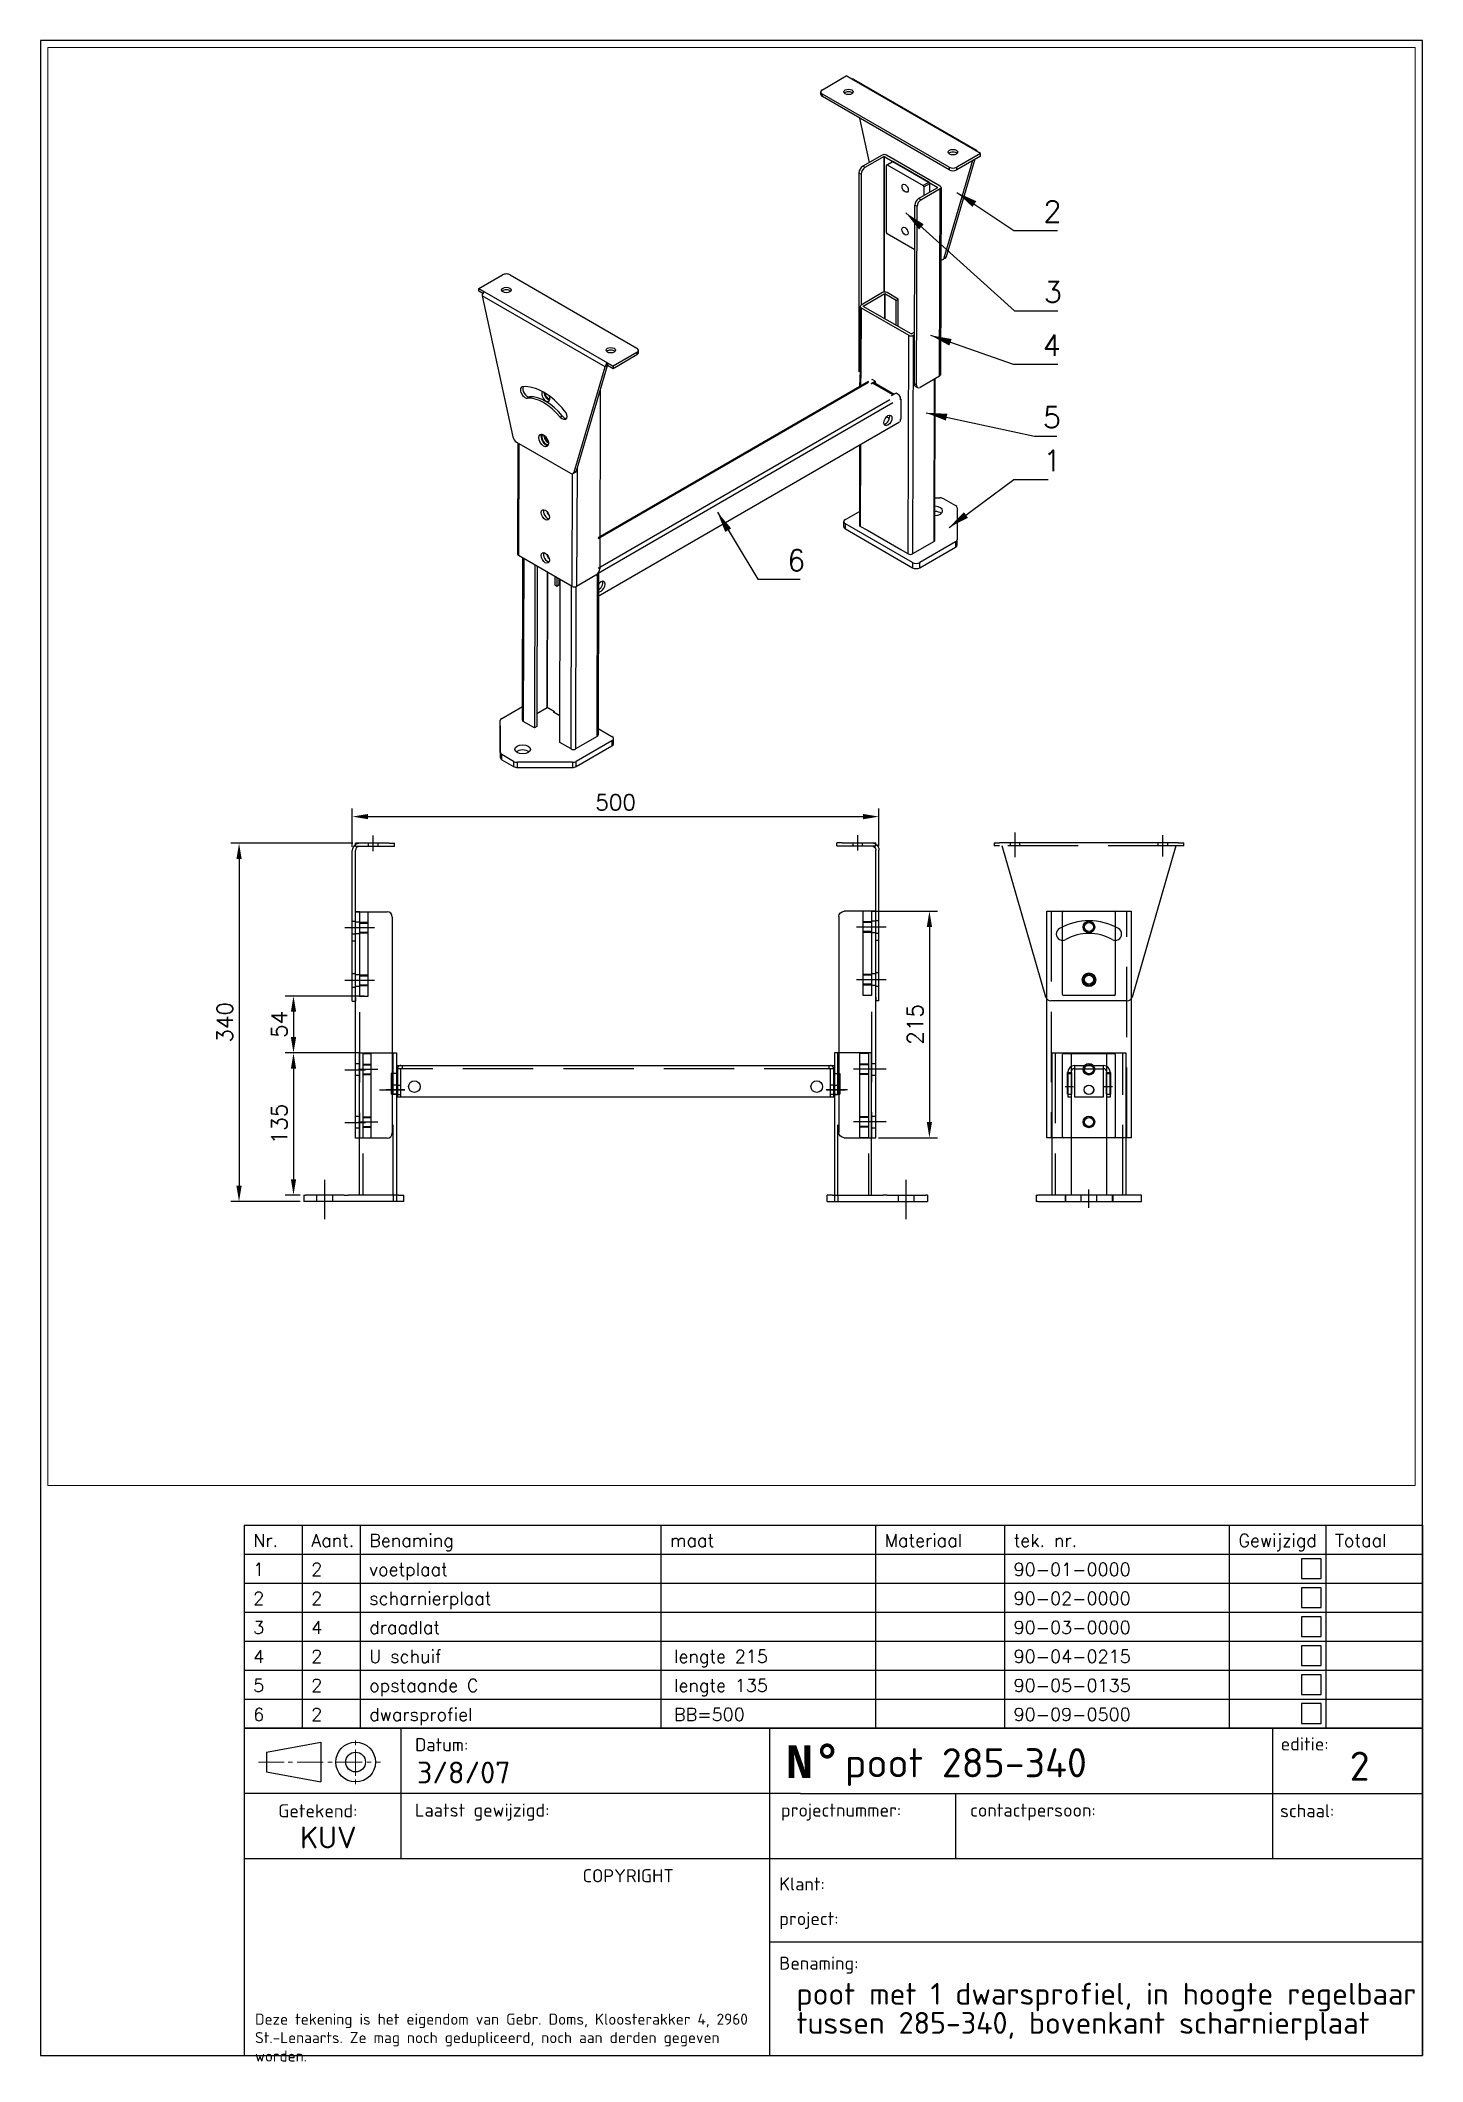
# Paper-space layout 'A4 Ver' of a CAD drawing. Extents: x 549 to 739, y -3 to 275.
# The model-space entities are those that its viewports show. They can reach past a viewport. Long polylines and large blocks are cut down to what shows.
import ezdxf
from ezdxf.enums import TextEntityAlignment as Align

# ---------------------------------------------------------------- set-up
doc = ezdxf.new("R2010")
doc.units = 0
doc.header["$LTSCALE"] = 0.2
doc.linetypes.add('Aslijn', pattern=[28.575, 19.05, -3.175, 3.175, -3.175])
doc.linetypes.add('Streeplijn', pattern=[10, 7, -3])
doc.layers.get('0').update_dxf_attribs({"linetype": 'CONTINUOUS'})
doc.layers.get('Defpoints').update_dxf_attribs({"linetype": 'CONTINUOUS'})
for name, color, linetype in [('70VOL', 5, 'CONTINUOUS'), ('draadlat', 212, 'CONTINUOUS'), ('dwarsprofiel', 42, 'CONTINUOUS'), ('pootbeen', 75, 'CONTINUOUS'), ('scharnierplaat', 232, 'CONTINUOUS'), ('schuif', 180, 'CONTINUOUS')]:
    doc.layers.add(name, color=color, linetype=linetype)
doc.layers.add('View', color=9, linetype='CONTINUOUS', plot=False)
doc.styles.add('ISOCPEUR', font='isocpeur.ttf')
doc.styles.add('ROMAND', font='', dxfattribs={"height": 2})
doc.styles.add('ROMANS', font='romans.shx')
doc.styles.add('SIMPLEX', font='SIMPLEX', dxfattribs={"width": 0.75})
doc.styles.get('ROMAND').set_extended_font_data('romand.shx')
doc.dimstyles.new('1_OP_06$0', dxfattribs={"dimscale": 6, "dimtxt": 2.5, "dimasz": 2.5, "dimexe": 1.3, "dimexo": 0.6, "dimgap": 1, "dimtad": 1, "dimdec": 1, "dimdsep": 46, "dimtxsty": 'ROMANS', "dimcen": -1.5, "dimclrd": 150, "dimclre": 150, "dimclrt": 5, "dimadec": 0, "dimazin": 0, "dimtfac": 1, "dimtdec": 1, "dimtmove": 0, "dimatfit": 3, "dimfxl": 0, "dimtolj": 1, "dimtzin": 0, "dimarcsym": 0})
doc.dimstyles.new('1_OP_08$7', dxfattribs={"dimscale": 8, "dimtxt": 2.5, "dimasz": 2.5, "dimexe": 1.3, "dimexo": 0.6, "dimgap": 1, "dimtad": 1, "dimdec": 1, "dimdsep": 46, "dimtxsty": 'ROMANS', "dimcen": -1.5, "dimclrd": 150, "dimclre": 150, "dimclrt": 5, "dimadec": 0, "dimazin": 0, "dimtfac": 1, "dimtdec": 1, "dimtmove": 0, "dimatfit": 3, "dimfxl": 0, "dimtolj": 1, "dimtzin": 0, "dimarcsym": 0})

psp = doc.layouts.new('A4 Ver')

msp = doc.modelspace()

# ---------------------------------------------------------------- texts
at = {"layer": '70VOL', "color": 5, "char_height": 20, "attachment_point": 7, "style": 'ROMANS'}
for s, insert in [('\\A1;2', (910.29, 1795.61)), ('\\A1;3', (910.68, 1719.18)), ('\\A1;4', (909.49, 1668.53)), ('\\A1;5', (909.79, 1600.29)), ('\\A1;1', (910.13, 1559.14)), ('\\A1;6', (667.05, 1464.46))]:
    msp.add_mtext(s, dxfattribs=dict(at, insert=insert))

# ---------------------------------------------------------------- blocks, each defined once
blk = doc.blocks.new('ISO_A4')
for p, q in [((200, 287), (10, 287)), ((10, 287), (10, 10)), ((200, 10), (200, 287)), ((10, 10), (200, 10))]:
    blk.add_line(p, q)
blk = doc.blocks.new('titelhoek1')
for p, q in [((162.06, 45), (0.06, 45)), ((0.06, 45), (0.06, 0)), ((21.62, 45), (21.62, 36)), ((72.32, 0), (72.32, 45)), ((141.44, 45), (141.44, 36)), ((162.06, 45), (162.06, 0)), ((3.12, 41.69), (10.59, 43.05)), ((3.12, 41.69), (3.12, 38.96)), ((10.59, 43.05), (10.59, 37.59)), ((3.12, 38.96), (10.59, 37.59)), ((76.56, 36), (0.06, 36)), ((21.62, 36), (21.62, 27)), ((76.56, 36), (162.06, 36)), ((97.85, 36), (97.85, 27)), ((141.44, 36), (141.44, 27)), ((162.06, 27), (0.06, 27)), ((72.32, 15.59), (162.06, 15.59)), ((0.06, 0), (162.06, 0))]:
    blk.add_line(p, q)
at = {"lineweight": 9}
for p, q in [((15.39, 43.28), (15.39, 42.63)), ((15.39, 42.04), (15.39, 38.45)), ((2.04, 40.32), (5.55, 40.32)), ((6.12, 40.32), (6.72, 40.32)), ((7.37, 40.32), (10.93, 40.32)), ((11.55, 40.32), (12.15, 40.32)), ((12.78, 40.32), (16.31, 40.32)), ((16.96, 40.32), (17.53, 40.32)), ((18.15, 40.32), (18.81, 40.32)), ((15.39, 37.93), (15.39, 37.3))]:
    blk.add_line(p, q, dxfattribs=at)
for radius in [2.73, 1.36]:
    blk.add_circle((15.39, 40.32), radius)
at = {"style": 'ISOCPEUR'}
for s, p in [('Datum:', (23.56, 41.82)), ('editie:', (142.55, 41.92)), ('Getekend:', (4.75, 32.72)), ('Laatst gewijzigd:', (23.56, 32.82)), ('projectnummer:', (73.85, 32.82)), ('contactpersoon:', (99.86, 32.82)), ('schaal:', (142.46, 32.74)), ('COPYRIGHT ', (46.6, 23.8)), ('Klant:', (73.62, 22.67)), ('project:', (73.62, 17.91)), ('Benaming:', (73.62, 11.78))]:
    blk.add_text(s, height=1.8, dxfattribs=at).set_placement(p)
at = {"insert": (74.49, 42.64), "char_height": 4.5, "width": 5, "attachment_point": 1, "style": 'ROMAND'}
blk.add_mtext('{\\fMonospac821 BT|b1|i0|c0|p49;N°}', dxfattribs=at)
at = {"lineweight": 9, "insert": (1.56, 5.74), "char_height": 1.52, "width": 71.22, "attachment_point": 1, "style": 'ISOCPEUR'}
blk.add_mtext('Deze tekening is het eigendom van Gebr. Doms, Kloosterakker 4, 2960 St.-Lenaarts. Ze mag noch gedupliceerd, noch aan derden gegeven worden.', dxfattribs=at)
at = {"style": 'ISOCPEUR'}
for tag, height, p in [('TEKENINGNR', 4, (82.64, 37.03)), ('CREATING_DATE', 3, (23.82, 36.49)), ('MODIFICATION_TIME', 3, (23.82, 27.49)), ('PROJECTNR', 3, (73.74, 27.6)), ('CONTACTPERSOON', 3, (99.76, 27.6)), ('KLANTNAAM', 3, (82.92, 21.47)), ('PROJECTOMSCHRIJVING:', 3, (82.92, 16.68))]:
    blk.add_attdef(tag, text='', height=height, dxfattribs=at).set_placement(p, align=Align.BOTTOM_LEFT)
for tag, height, p in [('VERSIE', 4, (153.41, 36.56)), ('MADE_BY', 3, (11.64, 27.56)), ('SCHAAL', 3, (153.27, 27.56))]:
    blk.add_attdef(tag, text='', height=height, dxfattribs=at).set_placement(p, align=Align.BOTTOM_CENTER)
for tag, p in [('BENAMING1', (75.99, 6.97)), ('BENAMING2', (75.99, 2.97))]:
    blk.add_attdef(tag, p, '', height=3, dxfattribs=at)
blk = doc.blocks.new('stuklijst poten 0')
for p, q in [((-1097.3, 0), (0, 0)), ((-1097.3, 0), (-1097.3, -27)), ((-1043.3, 0), (-1043.3, -27)), ((-989.3, 0), (-989.3, -27)), ((-709.3, 0), (-709.3, -27)), ((-509.3, 0), (-509.3, -27)), ((-509.3, 0), (-509.3, -27)), ((-389.3, 0), (-389.3, -27)), ((-180, 0), (-180, -27)), ((-90, 0), (-90, -27)), ((0, 0), (0, -27)), ((-1097.3, -27), (0, -27))]:
    blk.add_line(p, q)
at = {"style": 'SIMPLEX'}
for s, p in [('Nr.', (-1088.8, -20.3)), ('Aant.', (-1034.8, -20.3)), ('Benaming', (-980.8, -20.3)), ('maat', (-700.8, -20.3)), ('Materiaal', (-500.8, -20.3)), ('tek. nr.', (-380.8, -20.3)), ('Gewijzigd', (-171.5, -20.3)), ('Totaal', (-81.5, -20.3))]:
    blk.add_text(s, height=12, dxfattribs=at).set_placement(p)
blk = doc.blocks.new('stuklijstpoten2')
for p, q in [((-1097.3, 0), (0, 0)), ((-1097.3, 0), (-1097.3, -27)), ((-1043.3, 0), (-1043.3, -27)), ((-989.3, 0), (-989.3, -27)), ((-709.3, 0), (-709.3, -27)), ((-509.3, 0), (-509.3, -27)), ((-509.3, 0), (-509.3, -27)), ((-389.3, 0), (-389.3, -27)), ((-180, 0), (-180, -27)), ((-90, 0), (-90, -27)), ((0, 0), (0, -27)), ((-1097.3, -27), (0, -27))]:
    blk.add_line(p, q)
blk.add_lwpolyline([(-94.3, -4.3), (-112.7, -4.3), (-112.7, -22.7), (-94.3, -22.7)], close=True)
at = {"style": 'SIMPLEX'}
for tag, p in [('1GENST{4.5}', (-1088.8, -20.3)), ('2GENST{4.5}', (-1034.8, -20.3)), ('5GENST{17.5}', (-980.8, -20.3)), ('14GENST{22.5}', (-697.9, -20.3)), ('9GENST{20}', (-500.8, -20.3)), ('15GENST{10}', (-380.8, -20.3)), ('17GENST{7.5}', (-81.5, -20.3))]:
    blk.add_attdef(tag, p, '', height=12, dxfattribs=at)
blk = doc.blocks.new('A$C4EBF2C44')
at = {"linetype": 'Aslijn'}
for p, q in [((20, 136.3), (20, 159.8)), ((160, 136.9), (160, 157.4))]:
    blk.add_line(p, q, dxfattribs=at)
for p, q in [((0, 150), (5, 150)), ((0, 150), (0, 147)), ((5, 147), (0, 147)), ((175, 150), (5, 150)), ((49, 3.6), (7.5, 147)), ((172.5, 147), (131, 3.6)), ((172.5, 147), (172.5, 147)), ((175, 150), (180, 150)), ((180, 147), (175, 147)), ((180, 147), (180, 150)), ((126.2, 0), (53.8, 0))]:
    blk.add_line(p, q)
at = {"linetype": 'Streeplijn'}
blk.add_line((175, 147), (5, 147), dxfattribs=at)
at = {"linetype": 'Streeplijn', "ltscale": 3.628447}
for p, q in [((15.5, 147), (15.5, 150)), ((24.5, 147), (24.5, 150)), ((155.5, 150), (155.5, 147)), ((164.5, 150), (164.5, 147))]:
    blk.add_line(p, q, dxfattribs=at)
blk.add_circle((90, 20), 6.5)
for centre, radius, start, end in [((65, 63.3), 6, 120, 300), ((90, 20), 56, 60, 120), ((90, 20), 44, 60, 120), ((115, 63.3), 6, 240, 60), ((53.8, 5), 5, 196.1254, 270), ((126.2, 5), 5, 270, 343.8746)]:
    blk.add_arc(centre, radius, start, end)
blk = doc.blocks.new('90040215A')
at = {"linetype": 'Aslijn', "ltscale": 1.142718}
for p, q in [((-1, 310), (18.6, 310)), ((-1, 260), (18.6, 260)), ((-1, 175), (18.6, 175)), ((-1, 125), (18.6, 125))]:
    blk.add_line(p, q, dxfattribs=at)
for p, q in [((13, 325), (9, 325)), ((9, 110), (9, 325)), ((9, 325), (39, 325)), ((44, 320), (44, 115)), ((13, 110), (9, 110)), ((39, 110), (13, 110))]:
    blk.add_line(p, q)
at = {"linetype": 'Streeplijn', "ltscale": 1.142718}
for p, q in [((9, 315.5), (13, 315.5)), ((9, 304.5), (13, 304.5)), ((13, 180.5), (9, 180.5)), ((13, 169.5), (9, 169.5)), ((13, 130.5), (9, 130.5)), ((13, 119.5), (9, 119.5))]:
    blk.add_line(p, q, dxfattribs=at)
at = {"linetype": 'Streeplijn'}
blk.add_line((13, 325), (13, 110), dxfattribs=at)
at = {"ltscale": 1.142718}
for p, q in [((9, 265.5), (13, 265.5)), ((9, 254.5), (13, 254.5))]:
    blk.add_line(p, q, dxfattribs=at)
for centre, start, end in [((39, 320), 0, 90), ((39, 115), 270, 0)]:
    blk.add_arc(centre, 5, start, end)
blk = doc.blocks.new('pootbeen 135a')
for p, q in [((53, 422.8), (53, 557.8)), ((88, 557.8), (88, 416.8)), ((0, 422.8), (1.5, 422.8)), ((0, 422.8), (0, 416.8)), ((38.5, 422.8), (1.5, 422.8)), ((38.5, 422.8), (42.1, 422.8)), ((90, 422.8), (42.1, 422.8)), ((90, 422.8), (95, 422.8)), ((95, 416.8), (95, 422.8)), ((95, 416.8), (0, 416.8))]:
    blk.add_line(p, q)
at = {"ltscale": 3.870205}
blk.add_line((53, 557.8), (88, 557.8), dxfattribs=at)
at = {"linetype": 'Streeplijn'}
for p, q in [((56, 557.8), (56, 422.8)), ((85, 422.8), (85, 557.8)), ((85, 422.8), (85, 416.8))]:
    blk.add_line(p, q, dxfattribs=at)
at = {"linetype": 'Aslijn', "ltscale": 1.142718}
blk.add_line((95.6, 522.8), (78.1, 522.8), dxfattribs=at)
at = {"ltscale": 1.142718}
for p, q in [((88, 527.3), (85, 527.3)), ((88, 518.3), (85, 518.3))]:
    blk.add_line(p, q, dxfattribs=at)
at = {"linetype": 'Streeplijn', "ltscale": 2.902758}
for p, q in [((12.5, 416.8), (12.5, 422.8)), ((27.5, 416.8), (27.5, 422.8))]:
    blk.add_line(p, q, dxfattribs=at)
at = {"linetype": 'Aslijn', "ltscale": 2.902758}
blk.add_line((20, 400), (20, 437.2), dxfattribs=at)
blk = doc.blocks.new('90-09-0500A')
for p, q in [((16, 22.5), (11, 22.5)), ((11, 22.5), (11, 3)), ((16, 30), (432, 30)), ((16, 30), (16, 22.5)), ((432, 30), (432, 22.5)), ((432, 22.5), (437, 22.5)), ((437, 22.5), (437, 3)), ((16, 3), (11, 3)), ((16, 3), (16, 0)), ((432, 0), (16, 0)), ((432, 3), (432, 0)), ((432, 3), (437, 3))]:
    blk.add_line(p, q)
at = {"linetype": 'Streeplijn'}
for p, q in [((432, 27), (16, 27)), ((17, 27), (17, 0)), ((20, 0), (20, 27)), ((21.5, 30), (21.5, 27)), ((426.5, 30), (426.5, 27)), ((428, 0), (428, 27)), ((431, 27), (431, 0)), ((17, 11.5), (20, 11.5)), ((17, 2.5), (20, 2.5)), ((431, 11.5), (428, 11.5)), ((431, 2.5), (428, 2.5))]:
    blk.add_line(p, q, dxfattribs=at)
at = {"linetype": 'Aslijn'}
for p, q in [((0, 7), (24, 7)), ((444.3, 7), (424, 7))]:
    blk.add_line(p, q, dxfattribs=at)
for centre in [(33, 10), (415, 10), (415, 10)]:
    blk.add_circle(centre, 5.5)
at = {"linetype": 'Streeplijn'}
for centre, start, end in [((20, 27), 90, 180), ((428, 27), 0, 90)]:
    blk.add_arc(centre, 3, start, end, dxfattribs=at)
blk = doc.blocks.new('A$C334307B7')
at = {"ltscale": 3.59389}
for p, q in [((0, 1), (0, 79)), ((50, 79), (50, 1))]:
    blk.add_line(p, q, dxfattribs=at)
blk.add_line((1, 80), (49, 80))
at = {"ltscale": 3.572625}
blk.add_line((49, 0), (1, 0), dxfattribs=at)
for centre in [(25, 65), (25, 15)]:
    blk.add_circle(centre, 4.25)
at = {"ltscale": 0.598278}
for centre, start, end in [((1, 79), 90, 180), ((49, 79), 0, 90), ((1, 1), 180, 270), ((49, 1), 270, 0)]:
    blk.add_arc(centre, 1, start, end, dxfattribs=at)
at = {"color": 3}
for centre in [(25, 65), (25, 15)]:
    blk.add_arc(centre, 5, 180, 90, dxfattribs=at)
blk = doc.blocks.new('pootbeen 135B')
for p, q in [((15, 412.1), (15, 547.1)), ((33, 547.1), (33, 412.1)), ((67, 412.1), (67, 547.1)), ((85, 547.1), (85, 412.1)), ((33, 528.6), (33.5, 528.6)), ((33.5, 528.6), (33.5, 508.1)), ((66.5, 508.1), (66.5, 528.6)), ((66.5, 528.6), (67, 528.6)), ((33.5, 508.1), (33, 508.1)), ((67, 508.1), (66.5, 508.1)), ((0, 412.1), (1.5, 412.1)), ((0, 412.1), (0, 406.1)), ((1.5, 406.1), (0, 406.1)), ((100, 412.1), (1.5, 412.1)), ((1.5, 406.1), (100, 406.1)), ((100, 406.1), (100, 412.1))]:
    blk.add_line(p, q)
at = {"ltscale": 3.655324}
blk.add_line((15, 547.1), (85, 547.1), dxfattribs=at)
at = {"linetype": 'Streeplijn'}
for p, q in [((18, 547.1), (18, 412.1)), ((82, 412.1), (82, 547.1))]:
    blk.add_line(p, q, dxfattribs=at)
at = {"linetype": 'Streeplijn', "ltscale": 3.789711}
for p, q in [((29.5, 508.1), (29.5, 528.6)), ((70.5, 528.6), (70.5, 508.1))]:
    blk.add_line(p, q, dxfattribs=at)
at = {"linetype": 'Streeplijn', "ltscale": 1.333188}
for p, q in [((29.5, 528.6), (33, 528.6)), ((67, 528.6), (70.5, 528.6))]:
    blk.add_line(p, q, dxfattribs=at)
at = {"linetype": 'Streeplijn', "ltscale": 0.19037}
for p, q in [((30, 508.1), (29.5, 508.1)), ((70.5, 508.1), (70, 508.1))]:
    blk.add_line(p, q, dxfattribs=at)
at = {"linetype": 'Streeplijn', "ltscale": 1.142718}
for p, q in [((30, 508.1), (33, 508.1)), ((67, 508.1), (70, 508.1))]:
    blk.add_line(p, q, dxfattribs=at)
at = {"linetype": 'Streeplijn', "ltscale": 2.902758}
for p, q in [((27.5, 412.1), (27.5, 406.1)), ((28, 406.1), (28, 412.1)), ((42.5, 406.1), (42.5, 412.1)), ((57.5, 406.1), (57.5, 412.1)), ((72, 412.1), (72, 406.1)), ((72.5, 412.1), (72.5, 406.1))]:
    blk.add_line(p, q, dxfattribs=at)
at = {"linetype": 'Aslijn', "ltscale": 2.902758}
blk.add_line((50, 400), (50, 417.6), dxfattribs=at)
at = {"ltscale": 3.419731}
blk.add_circle((50, 512.1), 4.5, dxfattribs=at)
at = {"ltscale": 0.000498378}
for centre, start, end in [((33, 529.1), 90, 180), ((67, 529.1), 0, 90)]:
    blk.add_arc(centre, 0.001, start, end, dxfattribs=at)
blk = doc.blocks.new('A$C72246AC3')
at = {"ltscale": 3.620644}
blk.add_line((4.2, 80), (4.2, 0), dxfattribs=at)
at = {"ltscale": 3.870343}
for p, q in [((4.2, 80), (12.2, 80)), ((4.2, 0), (12.2, 0))]:
    blk.add_line(p, q, dxfattribs=at)
at = {"ltscale": 3.59389}
blk.add_line((12.2, 0), (12.2, 80), dxfattribs=at)
at = {"linetype": 'Aslijn'}
for p, q in [((0, 65), (18.4, 65)), ((0, 15), (18.4, 15))]:
    blk.add_line(p, q, dxfattribs=at)
at = {"linetype": 'Streeplijn'}
for p, q in [((4.2, 70), (12.2, 70)), ((4.2, 69.2), (12.2, 69.2)), ((4.2, 60.7), (12.2, 60.7)), ((4.2, 60), (12.2, 60)), ((4.2, 20), (12.2, 20)), ((4.2, 19.2), (12.2, 19.2)), ((4.2, 10.7), (12.2, 10.7)), ((4.2, 10), (12.2, 10))]:
    blk.add_line(p, q, dxfattribs=at)
blk = doc.blocks.new('A$C764925F4')
at = {"linetype": 'Aslijn'}
for p, q in [((24.4, 142.6), (24.4, 157.4)), ((0, 20), (14.2, 20))]:
    blk.add_line(p, q, dxfattribs=at)
for p, q in [((4.4, 3.6), (4.4, 143.1)), ((7.4, 147), (7.4, 150)), ((39.4, 150), (7.4, 150)), ((39.4, 147), (7.4, 147)), ((7.4, 3.6), (7.4, 143.1)), ((39.4, 150), (44.4, 150)), ((44.4, 147), (39.4, 147)), ((44.4, 147), (44.4, 150)), ((4.4, 0), (4.4, 3.6)), ((4.4, 0), (7.4, 0)), ((7.4, 3.6), (7.4, 0))]:
    blk.add_line(p, q)
at = {"linetype": 'Streeplijn', "ltscale": 3.628447}
for p, q in [((19.9, 147), (19.9, 150)), ((28.9, 147), (28.9, 150)), ((4.4, 76), (7.4, 76)), ((4.4, 64), (7.4, 64)), ((4.4, 57.3), (7.4, 57.3)), ((4.4, 26.5), (7.4, 26.5)), ((4.4, 13.5), (7.4, 13.5))]:
    blk.add_line(p, q, dxfattribs=at)
for radius, start in [(6.9, 124.4174), (3.9, 90)]:
    blk.add_arc((11.3, 143.1), radius, start, 180)
at = {"linetype": 'Streeplijn'}
blk.add_arc((11.3, 143.1), 6.9, 90, 124.4174, dxfattribs=at)
blk = doc.blocks.new('A$C03F00B1E')
at = {"ltscale": 3.628286}
for p, q in [((2.6, 24), (2.6, 0)), ((5.6, 24), (5.6, 0)), ((39.6, 0), (39.6, 24)), ((42.6, 3), (42.6, 24))]:
    blk.add_line(p, q, dxfattribs=at)
for p, q in [((2.6, 22.5), (5.6, 22.5)), ((39.6, 22.5), (42.6, 22.5)), ((2.6, 3), (5.6, 3)), ((39.6, 3), (42.6, 3))]:
    blk.add_line(p, q)
at = {"ltscale": 3.732117}
for p, q in [((8.6, 30), (36.6, 30)), ((36.1, 0), (9.1, 0))]:
    blk.add_line(p, q, dxfattribs=at)
at = {"ltscale": 1.142337}
for p, q in [((8.6, 27), (9.1, 27)), ((36.1, 27), (36.6, 27))]:
    blk.add_line(p, q, dxfattribs=at)
at = {"ltscale": 3.731979}
for p, q in [((9.1, 0), (9.1, 30)), ((36.1, 30), (36.1, 0))]:
    blk.add_line(p, q, dxfattribs=at)
at = {"linetype": 'Streeplijn'}
blk.add_line((9.1, 27), (36.1, 27), dxfattribs=at)
at = {"ltscale": 0.19037}
blk.add_line((36.1, 30), (36.6, 30), dxfattribs=at)
at = {"linetype": 'Aslijn'}
for p, q in [((0, 10), (7.9, 10)), ((37, 10), (44.9, 10))]:
    blk.add_line(p, q, dxfattribs=at)
at = {"ltscale": 1.142718}
for p, q in [((5.6, 0), (2.6, 0)), ((42.6, 0), (39.6, 0)), ((42.6, 3), (42.6, 0))]:
    blk.add_line(p, q, dxfattribs=at)
blk.add_circle((22.6, 7), 4.5)
at = {"ltscale": 3.628286}
for centre, radius, start, end in [((8.6, 24), 6, 90, 180), ((8.6, 24), 3, 90, 180), ((36.6, 24), 6, 0, 90), ((36.6, 24), 3, 0, 90)]:
    blk.add_arc(centre, radius, start, end, dxfattribs=at)
blk = doc.blocks.new('90040215B')
for p, q in [((-1, 110), (-1, 325)), ((79, 325), (79, 110)), ((79, 110), (-1, 110))]:
    blk.add_line(p, q)
at = {"ltscale": 3.666539}
blk.add_line((-1, 325), (79, 325), dxfattribs=at)
at = {"linetype": 'Streeplijn'}
for p, q in [((3, 325), (3, 110)), ((75, 110), (75, 325))]:
    blk.add_line(p, q, dxfattribs=at)
for centre in [(39, 310), (39, 260), (39, 175), (39, 125)]:
    blk.add_circle(centre, 5.5)
blk = doc.blocks.new('*D17')
at = {"layer": '70VOL', "color": 150, "lineweight": -2}
for p, q in [((254.5, 1205.8), (138.8, 1205.8)), ((146.6, 1190.8), (146.6, 880.8)), ((204.5, 865.8), (138.8, 865.8))]:
    blk.add_line(p, q, dxfattribs=at)
at = {"layer": '70VOL', "color": 150}
for points in [[(144.1, 1190.8), (149.1, 1190.8), (146.6, 1205.8)], [(144.1, 880.8), (149.1, 880.8), (146.6, 865.8)]]:
    blk.add_solid(points, dxfattribs=at)
at = {"layer": 'Defpoints', "color": 0}
for p in [(258.1, 1205.8), (146.6, 865.8), (208.1, 865.8)]:
    blk.add_point(p, dxfattribs=at)
at = {"layer": '70VOL', "color": 5, "insert": (133.1, 1035.8), "char_height": 15, "attachment_point": 5, "rotation": 90, "style": 'ROMANS'}
blk.add_mtext('\\A1;340', dxfattribs=at)
blk = doc.blocks.new('*D18')
at = {"layer": '70VOL', "color": 150, "lineweight": -2}
for p, q in [((265.5, 1060.8), (190.5, 1060.8)), ((198.3, 1045.8), (198.3, 1021.8)), ((260.5, 1006.8), (190.5, 1006.8))]:
    blk.add_line(p, q, dxfattribs=at)
at = {"layer": '70VOL', "color": 150}
for points in [[(195.8, 1045.8), (200.8, 1045.8), (198.3, 1060.8)], [(195.8, 1021.8), (200.8, 1021.8), (198.3, 1006.8)]]:
    blk.add_solid(points, dxfattribs=at)
at = {"layer": 'Defpoints', "color": 0}
for p in [(269.1, 1060.8), (198.3, 1006.8), (264.1, 1006.8)]:
    blk.add_point(p, dxfattribs=at)
at = {"layer": '70VOL', "color": 5, "insert": (184.8, 1033.8), "char_height": 15, "attachment_point": 5, "rotation": 90, "style": 'ROMANS'}
blk.add_mtext('\\A1;54', dxfattribs=at)
blk = doc.blocks.new('*D19')
at = {"layer": '70VOL', "color": 150, "lineweight": -2}
for p, q in [((257.5, 1006.8), (190.5, 1006.8)), ((198.3, 991.8), (198.3, 886.8)), ((204.5, 871.8), (190.5, 871.8))]:
    blk.add_line(p, q, dxfattribs=at)
at = {"layer": '70VOL', "color": 150}
for points in [[(195.8, 991.8), (200.8, 991.8), (198.3, 1006.8)], [(195.8, 886.8), (200.8, 886.8), (198.3, 871.8)]]:
    blk.add_solid(points, dxfattribs=at)
at = {"layer": 'Defpoints', "color": 0}
for p in [(261.1, 1006.8), (198.3, 871.8), (208.1, 871.8)]:
    blk.add_point(p, dxfattribs=at)
at = {"layer": '70VOL', "color": 5, "insert": (184.8, 939.3), "char_height": 15, "attachment_point": 5, "rotation": 90, "style": 'ROMANS'}
blk.add_mtext('\\A1;135', dxfattribs=at)
blk = doc.blocks.new('*D20')
at = {"layer": '70VOL', "color": 150, "lineweight": -2}
for p, q in [((750.7, 1141.3), (809.8, 1141.3)), ((802, 1126.3), (802, 941.3)), ((753.7, 926.3), (809.8, 926.3))]:
    blk.add_line(p, q, dxfattribs=at)
at = {"layer": '70VOL', "color": 150}
for points in [[(799.5, 1126.3), (804.5, 1126.3), (802, 1141.3)], [(799.5, 941.3), (804.5, 941.3), (802, 926.3)]]:
    blk.add_solid(points, dxfattribs=at)
at = {"layer": 'Defpoints', "color": 0}
for p in [(747.1, 1141.3), (750.1, 926.3), (802, 926.3)]:
    blk.add_point(p, dxfattribs=at)
at = {"layer": '70VOL', "color": 5, "insert": (788.5, 1033.8), "char_height": 15, "attachment_point": 5, "rotation": 90, "style": 'ROMANS'}
blk.add_mtext('\\A1;215', dxfattribs=at)
blk = doc.blocks.new('*D21')
at = {"layer": '70VOL', "color": 150, "lineweight": -2}
for p, q in [((254.1, 1202.5), (254.1, 1238.9)), ((269.1, 1231.1), (739.1, 1231.1)), ((754.1, 1203), (754.1, 1238.9))]:
    blk.add_line(p, q, dxfattribs=at)
at = {"layer": '70VOL', "color": 150}
for points in [[(269.1, 1233.6), (269.1, 1228.6), (254.1, 1231.1)], [(739.1, 1233.6), (739.1, 1228.6), (754.1, 1231.1)]]:
    blk.add_solid(points, dxfattribs=at)
at = {"layer": 'Defpoints', "color": 0}
for p in [(754.1, 1231.1), (254.1, 1198.9), (754.1, 1199.4)]:
    blk.add_point(p, dxfattribs=at)
at = {"layer": '70VOL', "color": 5, "insert": (504.1, 1244.6), "char_height": 15, "attachment_point": 5, "style": 'ROMANS'}
blk.add_mtext('\\A1;500', dxfattribs=at)

# ---------------------------------------------------------------- dimensions: what is measured, and where the dimension line sits
at = {"layer": '70VOL'}
dim = msp.add_linear_dim(base=(754.05, 1231.08), p1=(254.05, 1198.9), p2=(754.05, 1199.35), dimstyle='1_OP_06$0', dxfattribs=at)
dim.commit()
dim.dimension.update_dxf_attribs({"geometry": '*D21', "text_midpoint": (504.05, 1244.58)})
for base, p1, p2, picture, middle in [((146.5543, 865.7535), (258.0509, 1205.7955), (208.0509, 865.7535), '*D17', (133.0543, 1035.7745)), ((802.04, 926.25), (747.05, 1141.25), (750.05, 926.25), '*D20', (788.54, 1033.75)), ((198.3034, 1006.7535), (269.0509, 1060.7955), (264.0509, 1006.7535), '*D18', (184.8034, 1033.7745)), ((198.3, 871.75), (261.05, 1006.75), (208.05, 871.75), '*D19', (184.8, 939.25))]:
    dim = msp.add_linear_dim(base=base, p1=p1, p2=p2, angle=90, dimstyle='1_OP_06$0', dxfattribs=at)
    dim.commit()
    dim.dimension.update_dxf_attribs({"geometry": picture, "text_midpoint": middle})

# ---------------------------------------------------------------- linework, layer by layer
at = {"layer": '70VOL'}
for p, q in [((699.01, 1916.7), (699.01, 1919.14)), ((700.47, 1921.18), (723.07, 1934.26)), ((728.38, 1931.2), (723.07, 1934.26)), ((728.38, 1931.2), (728.38, 1931.2)), ((845.2, 1863.75), (728.38, 1931.2)), ((728.38, 1931.2), (728.38, 1931.2)), ((729.88, 1931.35), (846.7, 1863.9)), ((700.48, 1914.65), (700.48, 1917.09)), ((820.85, 1847.6), (700.48, 1917.09)), ((820.84, 1845.15), (700.48, 1914.65)), ((745.07, 1852.24), (735.92, 1894.19)), ((845.21, 1863.75), (845.2, 1863.75)), ((850.51, 1860.68), (845.2, 1863.75)), ((845.2, 1863.75), (845.21, 1863.75)), ((845.21, 1863.75), (845.21, 1863.75)), ((847.32, 1862.53), (847.32, 1862.53)), ((847.32, 1862.53), (847.32, 1862.53)), ((735.11, 1842.4), (734.91, 1653.45)), ((735.11, 1842.4), (737.23, 1841.17)), ((757, 1859.15), (738.64, 1848.52)), ((740.77, 1847.3), (738.64, 1848.52)), ((759.13, 1857.92), (740.77, 1847.3)), ((758.98, 1729), (759.13, 1857.92)), ((759.13, 1857.92), (758.98, 1729)), ((759.13, 1857.92), (810.1, 1828.49)), ((761.19, 1785.7), (761.27, 1849.34)), ((812.22, 1829.72), (761.25, 1859.15)), ((761.47, 1849.8), (767.12, 1853.07)), ((761.97, 1849.75), (767.62, 1853.02)), ((761.97, 1849.75), (795.96, 1830.13)), ((801.61, 1833.4), (767.62, 1853.02)), ((843.02, 1853.9), (815.72, 1761.25)), ((845.14, 1855.13), (817.84, 1762.47)), ((820.85, 1847.6), (820.84, 1845.15)), ((850.51, 1858.23), (827.91, 1845.15)), ((827.91, 1845.15), (827.92, 1847.6)), ((850.51, 1860.68), (827.92, 1847.6)), ((850.51, 1858.23), (850.51, 1860.68)), ((737.23, 1841.17), (737.09, 1716.69)), ((791.74, 1817.86), (810.1, 1828.49)), ((793.87, 1816.64), (812.23, 1827.27)), ((801.61, 1833.4), (795.96, 1830.13)), ((796.67, 1828.9), (796.66, 1820.71)), ((796.67, 1828.9), (802.32, 1832.17)), ((802.31, 1823.98), (802.32, 1832.17)), ((810.1, 1828.49), (810.1, 1828.49)), ((811.7, 1649.21), (812.23, 1827.27)), ((813.1, 1828.49), (812.58, 1650.44)), ((787.69, 1641.85), (788.21, 1811.74)), ((788.21, 1811.74), (790.33, 1810.51)), ((789.81, 1640.62), (790.33, 1810.51)), ((793.87, 1816.64), (791.74, 1817.86)), ((788.16, 1769.31), (761.9, 1784.47)), ((816.94, 1761.24), (814.83, 1760.02)), ((817.84, 1762.47), (815.72, 1761.25)), ((374.21, 1732.33), (396.81, 1745.41)), ((374.21, 1729.88), (374.21, 1732.33)), ((374.21, 1732.33), (379.52, 1729.26)), ((378.02, 1727.68), (374.21, 1729.88)), ((379.52, 1729.26), (496.35, 1661.81)), ((379.52, 1729.26), (379.52, 1729.26)), ((379.52, 1729.26), (379.52, 1729.26)), ((379.52, 1729.26), (379.52, 1729.26)), ((403.88, 1745.41), (524.24, 1675.92)), ((757.57, 1728.54), (737.1, 1716.69)), ((759.7, 1727.32), (739.22, 1715.46)), ((759.7, 1727.32), (759.67, 1703.65)), ((759.67, 1703.66), (759.7, 1727.32)), ((770.32, 1721.19), (759.7, 1727.32)), ((772.44, 1722.41), (761.82, 1728.54)), ((377.4, 1725.59), (406.62, 1591.64)), ((494.22, 1658.14), (377.4, 1725.59)), ((736.22, 1715.47), (736.16, 1654.18)), ((737.1, 1714.24), (737.05, 1654.69)), ((737.1, 1714.24), (782.41, 1688.08)), ((784.53, 1689.3), (739.22, 1715.46)), ((739.22, 1715.46), (739.22, 1715.46)), ((770.29, 1697.52), (770.32, 1721.19)), ((770.32, 1721.19), (772.44, 1722.41)), ((772.41, 1696.3), (772.44, 1722.41)), ((784.53, 1689.3), (788.07, 1691.35)), ((786.66, 1688.08), (788.07, 1688.9)), ((524.25, 1669.38), (501.65, 1656.3)), ((524.25, 1671.83), (501.66, 1658.75)), ((524.25, 1671.83), (524.25, 1669.38)), ((525.71, 1671.42), (525.71, 1673.87)), ((781.68, 1480.51), (782.41, 1688.08)), ((786.66, 1688.08), (785.93, 1480.51)), ((464.74, 1558.09), (494.22, 1658.14)), ((466.86, 1559.31), (496.34, 1659.37)), ((496.34, 1659.37), (494.22, 1658.14)), ((496.34, 1659.37), (496.35, 1661.82)), ((496.35, 1661.81), (496.34, 1659.37)), ((496.34, 1659.37), (496.35, 1661.81)), ((501.65, 1656.3), (496.34, 1659.37)), ((496.34, 1659.37), (496.34, 1659.37)), ((496.34, 1659.37), (496.34, 1659.37)), ((496.35, 1661.81), (496.35, 1661.82)), ((496.35, 1661.82), (501.66, 1658.75)), ((496.35, 1661.81), (496.35, 1661.81)), ((501.66, 1658.75), (501.65, 1656.3)), ((737.05, 1654.69), (734.91, 1653.45)), ((736.32, 1654.27), (735.64, 1639.32)), ((737.05, 1654.69), (736.52, 1639.83)), ((744.33, 1643.33), (487.58, 1494.72)), ((744.32, 1644.35), (487.59, 1495.74)), ((489.49, 1636.12), (488.97, 1466.48)), ((746.65, 1642.22), (750.53, 1644.47)), ((747, 1642.01), (746.65, 1642.22)), ((748.06, 1642.63), (747, 1642.01)), ((767.18, 1631.59), (748.06, 1642.63)), ((750.53, 1644.47), (748.41, 1645.69)), ((768.41, 1631.89), (749.56, 1642.78)), ((750.53, 1644.47), (750.53, 1642.22)), ((766.12, 1630.98), (767.18, 1631.59)), ((770.36, 1633.02), (766.47, 1630.77)), ((772.48, 1631.8), (770.36, 1633.02)), ((789.81, 1640.62), (787.69, 1641.85)), ((788.72, 1639.56), (790.84, 1638.34)), ((811.7, 1649.21), (793.34, 1638.59)), ((806.41, 1492.36), (806.75, 1646.35)), ((807.28, 1493.59), (807.62, 1646.85)), ((420.16, 1628.32), (422.27, 1629.55)), ((487.55, 1466.87), (764.43, 1627.14)), ((767.26, 1623.87), (487.55, 1461.96)), ((766.47, 1630.77), (766.12, 1630.98)), ((774.6, 1626.9), (774.6, 1628.12)), ((774.6, 1627.74), (774.96, 1627.53)), ((774.95, 1627.1), (774.6, 1626.9)), ((774.96, 1627.53), (774.93, 1608.33)), ((451.31, 1610.34), (453.43, 1611.56)), ((773.68, 1605.57), (487.52, 1439.93)), ((764.05, 1608.9), (761.11, 1610.6)), ((774.58, 1608.54), (774.93, 1608.74)), ((774.93, 1608.33), (774.58, 1608.54)), ((774.58, 1606.09), (774.58, 1608.54)), ((410.02, 1586.73), (461.34, 1557.1)), ((411.42, 1585.92), (410.98, 1480.39)), ((412.31, 1585.41), (411.86, 1479.16)), ((735.57, 1583.51), (735.49, 1507.9)), ((736.46, 1584.02), (736.37, 1506.67)), ((462.83, 1449.73), (463.28, 1556.65)), ((463.85, 1556.85), (465.97, 1558.08)), ((466.86, 1559.31), (464.74, 1558.09)), ((467.53, 1561.59), (467.08, 1449.73)), ((722.21, 1513.21), (735.5, 1520.9)), ((807.33, 1533.65), (812.02, 1533.65)), ((815.56, 1532.8), (826.79, 1526.32)), ((828.26, 1524.28), (828.32, 1493.97)), ((720.75, 1506.28), (720.75, 1511.17)), ((722.22, 1504.23), (722.22, 1509.12)), ((785.95, 1472.33), (722.22, 1509.12)), ((722.22, 1504.23), (785.94, 1467.44)), ((743.45, 1502.58), (736.37, 1506.67)), ((774.96, 1484.39), (743.1, 1502.79)), ((462.83, 1449.73), (411.86, 1479.16)), ((781.68, 1480.51), (774.6, 1484.6)), ((806.41, 1492.36), (785.93, 1480.51)), ((793.01, 1467.44), (826.86, 1487.03)), ((826.86, 1491.93), (793.02, 1472.33)), ((826.86, 1491.93), (826.86, 1487.03)), ((828.32, 1489.07), (828.32, 1493.96)), ((415.58, 1322.73), (415.92, 1476.82)), ((416.81, 1476.31), (416.47, 1321.5)), ((427.43, 1470.18), (427.09, 1315.36)), ((429.54, 1468.95), (429.2, 1316.59)), ((439.06, 1334.58), (439.37, 1463.28)), ((439.38, 1463.28), (439.06, 1334.58)), ((446.29, 1459.28), (446.28, 1451.25)), ((485.44, 1460.36), (467.08, 1449.73)), ((486.5, 1307.19), (486.84, 1461.51)), ((487.72, 1462.64), (487.38, 1308.41)), ((785.95, 1472.33), (785.94, 1467.44)), ((793.01, 1467.44), (793.02, 1472.33)), ((446.28, 1451.25), (448.41, 1450.02)), ((448.42, 1458.06), (448.41, 1450.02)), ((448.41, 1450.02), (450.17, 1451.05)), ((450.17, 1450.64), (449.82, 1450.84)), ((450.18, 1457.04), (450.17, 1450.64)), ((451.16, 1301.47), (451.5, 1456.28)), ((461.78, 1295.34), (462.12, 1450.15)), ((466.36, 1449.43), (466.02, 1295.34)), ((396, 1324.39), (415.6, 1335.73)), ((429.22, 1328.88), (439.06, 1334.58)), ((446.14, 1330.49), (439.06, 1334.58)), ((445.08, 1330.29), (445.79, 1330.69)), ((451.19, 1326.76), (445.08, 1330.29)), ((446.14, 1329.67), (446.14, 1330.49)), ((394.54, 1317.45), (394.54, 1322.35)), ((394.54, 1317.45), (394.54, 1322.34)), ((394.61, 1292.04), (394.54, 1322.34)), ((394.54, 1317.45), (394.6, 1287.14)), ((427.09, 1315.36), (416.47, 1321.5)), ((429.2, 1316.59), (427.09, 1315.36)), ((486.5, 1307.19), (466.02, 1295.34)), ((487.38, 1314.84), (500.64, 1307.19)), ((502.11, 1300.24), (502.11, 1305.14)), ((394.61, 1292.04), (394.6, 1287.14)), ((396.07, 1285.1), (396.08, 1289.99)), ((407.31, 1283.51), (396.08, 1289.99)), ((461.78, 1295.34), (451.16, 1301.47)), ((500.65, 1303.1), (466.8, 1283.51)), ((466.8, 1278.61), (500.65, 1298.21)), ((500.65, 1303.1), (500.65, 1298.21)), ((396.07, 1285.1), (407.3, 1278.61)), ((407.31, 1283.51), (407.3, 1278.61)), ((410.84, 1277.77), (410.84, 1282.66)), ((463.27, 1282.66), (410.84, 1282.66)), ((410.84, 1277.77), (463.27, 1277.77)), ((463.27, 1282.66), (463.27, 1277.77)), ((466.8, 1278.61), (466.8, 1283.51))]:
    msp.add_line(p, q, dxfattribs=at)
msp.add_arc((496.34, 1659.37), 0.000816, 210.06401, 201.80141, dxfattribs=at)
for centre, major_axis, ratio, start_param, end_param in [((704.01, 1919.14), (-5, 0.01), 0.5780931, -0.7834645, 0.7873319), ((725.23, 1916.69), (-4.5, 0.01), 0.5780931, 3.631445, 5.793333), ((728.38, 1928.75), (1.5, 2.6), 0.5758617, 0, 0.7853982), ((704.01, 1916.69), (-5, 0.01), 0.5780931, 0, 0.7873319), ((824.35, 1859.46), (-4.5, 0.01), 0.5780931, 3.631445, 5.793333), ((845.2, 1861.3), (1.5, 2.6), 0.5758617, -0.7853982, 0.7853982), ((738.64, 1844.44), (2.5, 4.33), 0.5758617, 0.7853982, 2.3561945), ((740.76, 1843.22), (2.5, 4.33), 0.5758617, 0.7853982, 2.3561945), ((759.13, 1857.92), (-3, 0), 0.5780931, 3.9289245, 5.4997209), ((761.97, 1848.93), (-0.501, 0.865), 0.5780931, -0.7873319, 0.7834645), ((767.62, 1852.2), (-0.501, 0.865), 0.5780931, -0.7873319, 0), ((824.37, 1847.2), (-5, 0.01), 0.5780931, 0.7873319, 2.3581282), ((824.38, 1849.65), (-5, 0.01), 0.5780931, 0.7873319, 2.3581282), ((795.96, 1829.31), (-0.501, 0.865), 0.5780931, 3.9250571, 5.4958534), ((801.61, 1832.58), (-0.501, 0.865), 0.5780931, 3.9250571, 5.4958534), ((810.1, 1828.49), (-3, 0), 0.5780931, 2.3581282, 3.9289245), ((791.74, 1813.78), (2.5, 4.33), 0.5758617, 0.7853982, 2.3561945), ((793.86, 1812.56), (2.5, 4.33), 0.5758617, 0.7853982, 2.3561945), ((761.9, 1785.29), (-0.501, 0.865), 0.5780931, 0.7834645, 2.3542608), ((400.35, 1743.36), (-5, 0.01), 0.5780931, 3.9289245, 5.4997209), ((812.32, 1764.34), (-2.5, 4.33), 0.5780931, 2.5565687, 3.6436156), ((814.44, 1765.57), (-2.5, 4.33), 0.5780931, 3.1415927, 3.6436156), ((379.52, 1726.81), (1.5, 2.6), 0.5758617, 0.7853982, 2.3561945), ((400.38, 1728.65), (-4.5, 0.01), 0.5780931, 3.631445, 5.793333), ((759.7, 1727.32), (-3, 0), 0.5780931, 3.9289245, 5.4997209), ((739.22, 1715.46), (-3, 0), 0.5780931, -0.7834645, 0.7873319), ((499.5, 1671.43), (-4.5, 0.01), 0.5780931, 3.631445, 5.793333), ((520.71, 1673.87), (-5, 0.01), 0.5780931, 2.3581282, 3.9289245), ((520.71, 1671.43), (-5, 0.01), 0.5780931, 2.3581282, 3.1415927), ((784.53, 1689.3), (-3, 0), 0.5780931, 0.7873319, 2.3581282), ((496.34, 1659.37), (1.5, 2.6), 0.5758617, 0.7853982, 2.3561945), ((809.58, 1650.44), (-3, 0), 0.5780931, 2.3581282, 3.1415927), ((418.04, 1633.79), (-3.23, 5.16), 0.5634388, -0.3280841, 2.8135086), ((420.15, 1635.01), (-3.01, 5.19), 0.5780931, 0.3535412, 2.8778596), ((435.7, 1588.24), (-28.05, 48.47), 0.5780931, -1.3109306, -0.2637331), ((437.86, 1630.26), (-2.76, 4.76), 0.5780931, 0.2117148, 4.3841554), ((439.98, 1631.49), (-2.76, 4.76), 0.5780931, 0.7838336, 2.746438), ((439.98, 1631.49), (-2.1, 3.62), 0.5780931, 0.7902891, 2.9938805), ((748.41, 1643.24), (-1.5, 2.6), 0.5780931, -0.7873319, 0), ((748.06, 1640.18), (1.5, 2.6), 0.5758617, 0, 0.7853982), ((767.17, 1629.14), (1.5, 2.6), 0.5758617, 0.198646, 0.7853982), ((772.48, 1629.35), (-1.5, 2.6), 0.5780931, 3.9250571, 5.4958534), ((791.22, 1643.89), (2.5, 4.33), 0.5758617, 2.3561945, 3.1415927), ((793.34, 1642.67), (2.5, 4.33), 0.5758617, 2.3561945, 3.9269908), ((435.7, 1588.24), (-22.04, 38.08), 0.5780931, -1.3109306, -0.2637331), ((437.82, 1589.46), (-22.04, 38.08), 0.5780931, -1.3109306, -0.2637331), ((453.44, 1613.35), (-3.84, 4.35), 0.6257944, 1.7176136, 4.8592062), ((760.46, 1608.53), (2.75, 4.76), 0.5758617, 3.5391736, 5.8856043), ((437.82, 1589.46), (-3.26, 5.63), 0.5780931, 0.3317813, 2.8098113), ((437.82, 1589.46), (-2.76, 4.76), 0.5780931, 0.127671, 3.0139216), ((439.93, 1590.69), (-2.76, 4.76), 0.5780931, 0.6959159, 2.4456767), ((455.56, 1614.58), (-3.01, 5.19), 0.5780931, 1.830662, 2.7809542), ((410.02, 1590.81), (-2.5, 4.33), 0.5780931, 1.0649059, 2.3542608), ((439.93, 1590.69), (-2.1, 3.62), 0.5780931, 0.7244728, 2.4171199), ((461.34, 1561.18), (-2.5, 4.33), 0.5780931, 2.3542608, 3.6436156), ((463.46, 1562.41), (-2.5, 4.33), 0.5780931, 3.1415927, 3.6436156), ((439.52, 1518.71), (-2.76, 4.76), 0.5780931, 0.3951547, 2.746438), ((441.64, 1519.94), (-2.1, 3.62), 0.5780931, 0.9825373, 2.1590553), ((807.05, 1521.39), (-7.5, 0.01), 0.5780931, 1.6060227, 4.6771626), ((807.04, 1516.49), (-7.5, 0.01), 0.5780931, 3.7415348, 4.6771626), ((812.03, 1530.76), (-5, 0.01), 0.5780931, 3.9289245, 4.7143227), ((823.26, 1524.28), (-5, 0.01), 0.5780931, 3.1435264, 3.9289245), ((725.75, 1511.17), (-5, 0.01), 0.5780931, -0.7834645, 0.7873319), ((725.75, 1506.27), (-5, 0.01), 0.5780931, 0, 0.7873319), ((738.49, 1507.9), (-3, 0), 0.5780931, 0, 0.7873319), ((413.98, 1480.39), (-3, 0), 0.5780931, 0, 0.7873319), ((439.48, 1477.91), (-2.76, 4.76), 0.5780931, 0.3951547, 2.746438), ((441.6, 1479.14), (-2.1, 3.62), 0.5780931, 0.9825373, 2.1590553), ((783.8, 1481.74), (-3, 0), 0.5780931, 0.7873319, 2.3581282), ((804.28, 1493.59), (-3, 0), 0.5780931, 2.3581282, 3.1415927), ((823.32, 1493.97), (-5, 0.01), 0.5780931, 2.3581282, 3.1435264), ((823.32, 1489.07), (-5, 0.01), 0.5780931, 2.3581282, 3.1415927), ((485.44, 1464.44), (2.5, 4.33), 0.5758617, 3.9269908, 5.4977871), ((789.47, 1469.48), (-5, 0.01), 0.5780931, 0.7873319, 2.3581282), ((789.48, 1474.38), (-5, 0.01), 0.5780931, 0.7873319, 2.3581282), ((464.95, 1450.96), (-3, 0), 0.5780931, 0.7873319, 2.3581282), ((490.15, 1449.6), (2.75, 4.76), 0.5758617, 3.1883107, 7.8072636), ((488.02, 1450.83), (2.75, 4.76), 0.5758617, 3.8009126, 5.8856043), ((399.54, 1322.34), (-5, 0.01), 0.5780931, -0.7834645, 0.0019337), ((418.58, 1322.72), (-3, 0), 0.5780931, 0, 0.7873319), ((484.37, 1308.42), (-3, 0), 0.5780931, 2.3581282, 3.1415927), ((497.11, 1305.15), (-5, 0.01), 0.5780931, 2.3581282, 3.9289245), ((399.6, 1287.14), (-5, 0.01), 0.5780931, 0.0019337, 0.7873319), ((399.61, 1292.04), (-5, 0.01), 0.5780931, 0.0019337, 0.7873319), ((415.81, 1290.03), (-7.5, 0.01), 0.5780931, 3.7415348, 5.6832432), ((463.9, 1296.56), (-3, 0), 0.5780931, 0.7873319, 2.3581282), ((497.11, 1300.25), (-5, 0.01), 0.5780931, 2.3581282, 3.1415927), ((410.83, 1280.66), (-5, 0.01), 0.5780931, 0.7873319, 1.57273), ((410.84, 1285.55), (-5, 0.01), 0.5780931, 0.7873319, 1.57273), ((463.26, 1285.55), (-5, 0.01), 0.5780931, 1.57273, 2.3581282), ((463.26, 1280.66), (-5, 0.01), 0.5780931, 1.57273, 2.3581282)]:
    msp.add_ellipse(centre, major_axis=major_axis, ratio=ratio, start_param=start_param, end_param=end_param, dxfattribs=at)
for centre, major_axis, ratio in [((725.23, 1919.14), (-4.5, 0.01), 0.5780931), ((824.35, 1861.91), (-4.5, 0.01), 0.5780931), ((778.95, 1827.7), (2.1, -3.62), 0.5780931), ((778.91, 1786.9), (2.1, -3.62), 0.5780931), ((400.38, 1731.1), (4.5, -0.01), 0.5780931), ((499.5, 1673.87), (4.5, -0.01), 0.5780931), ((762.58, 1607.3), (-2.75, -4.76), 0.5758617), ((435.7, 1588.24), (-3.26, 5.63), 0.5780931), ((437.41, 1517.49), (-2.76, 4.76), 0.5780931), ((437.36, 1476.69), (-2.76, 4.76), 0.5780931), ((415.82, 1294.93), (-7.5, 0.01), 0.5780931)]:
    msp.add_ellipse(centre, major_axis=major_axis, ratio=ratio, dxfattribs=at)

# ---------------------------------------------------------------- block references
at = {"layer": 'draadlat'}
for name, p in [('A$C72246AC3', (256.88, 1060.8)), ('A$C334307B7', (928.48, 1061.25)), ('A$C72246AC3', (259.88, 926.25)), ('A$C334307B7', (928.48, 926.25))]:
    msp.add_blockref(name, p, dxfattribs=at)
at = {"layer": 'draadlat', "xscale": -1}
for p in [(751.22, 1061.25), (748.22, 926.25)]:
    msp.add_blockref('A$C72246AC3', p, dxfattribs=at)
at = {"layer": 'dwarsprofiel'}
for name, p in [('90-09-0500A', (280.05, 964.75)), ('A$C03F00B1E', (930.86, 964.75))]:
    msp.add_blockref(name, p, dxfattribs=at)
at = {"layer": 'pootbeen'}
for name, p in [('pootbeen 135a', (208.05, 448.94)), ('pootbeen 135B', (903.48, 459.65))]:
    msp.add_blockref(name, p, dxfattribs=at)
at = {"layer": 'pootbeen', "xscale": -1}
msp.add_blockref('pootbeen 135a', (800.05, 448.94), dxfattribs=at)
at = {"layer": 'scharnierplaat'}
for name, p in [('A$C764925F4', (249.66, 1055.8)), ('A$C4EBF2C44', (863.48, 1056.25))]:
    msp.add_blockref(name, p, dxfattribs=at)
at = {"layer": 'scharnierplaat', "xscale": -1}
msp.add_blockref('A$C764925F4', (758.45, 1056.25), dxfattribs=at)
at = {"layer": 'schuif'}
for name, p in [('90040215A', (248.07, 815.8)), ('90040215B', (914.48, 816.25))]:
    msp.add_blockref(name, p, dxfattribs=at)
at = {"layer": 'schuif', "xscale": -1}
msp.add_blockref('90040215A', (760.03, 816.25), dxfattribs=at)

msp.set_redraw_order([(e.dxf.handle, doc.entitydb.next_handle()) for e in msp.query("TEXT MTEXT ATTDEF DIMENSION ARC_DIMENSION")])  # texts and dimensions are drawn at this point

# ---------------------------------------------------------------- leaders
at = {"layer": '70VOL', "annotation_type": 0, "has_hookline": 1, "hookline_direction": 0}
for points, text_width in [([(828.08, 1823.7), (882.29, 1787.61), (902.29, 1787.61)], 13.33), ([(779.51, 1804.4), (882.68, 1711.18), (902.68, 1711.18)], 13.33), ([(803.15, 1688.05), (881.49, 1660.53), (901.49, 1660.53)], 14.29), ([(798.82, 1614.51), (901.79, 1592.29)], 13.33), ([(820.6, 1505.59), (882.13, 1551.14), (902.13, 1551.14)], 4.76), ([(600.69, 1520.19), (639.05, 1456.46), (659.05, 1456.46)], 12.38)]:
    msp.add_leader(points, dimstyle='1_OP_08$7', override={"dimgap": 1, "dimtad": 1}, dxfattribs=dict(at, text_width=text_width))

# ---------------------------------------------------------------- block references
at = {"lineweight": 0}
psp.add_blockref('ISO_A4', (539.43, -11.91), dxfattribs=at)
psp.add_blockref('titelhoek1', (577.37, -1.91)).add_auto_attribs({'TEKENINGNR': 'poot 285-340', 'BENAMING1': 'poot met 1 dwarsprofiel, in hoogte regelbaar', 'BENAMING2': 'tussen 285-340, bovenkant scharnierplaat', 'CREATING_DATE': '3/8/07', 'MADE_BY': 'KUV', 'VERSIE': '2'})
at = {"layer": 'draadlat', "xscale": 0.1476377952755903, "yscale": 0.1476377952755903, "zscale": 0.147637795275589}
psp.add_blockref('stuklijst poten 0', (739.43, 70.99), dxfattribs=at)
for p, values in [((739.43, 67.01), {'1GENST{4.5}': '1', '2GENST{4.5}': '2', '5GENST{17.5}': 'voetplaat', '15GENST{10}': '90-01-0000'}), ((739.43, 63.02), {'1GENST{4.5}': '2', '2GENST{4.5}': '2', '5GENST{17.5}': 'scharnierplaat', '15GENST{10}': '90-02-0000'}), ((739.43, 59.03), {'1GENST{4.5}': '3', '2GENST{4.5}': '4', '5GENST{17.5}': 'draadlat', '15GENST{10}': '90-03-0000'})]:
    psp.add_blockref('stuklijstpoten2', p, dxfattribs=at).add_auto_attribs(values)
at = {"layer": 'draadlat'}
ref = psp.add_blockref('stuklijstpoten2', (739.43, 55.05), dxfattribs=dict(at, xscale=0.1476377952755903, yscale=0.1476377952755903, zscale=0.147637795275589))
ref.add_attrib('1GENST{4.5}', '4', (578.68, 52.05), dxfattribs={"layer": '0', "height": 1.77, "style": 'SIMPLEX'})
ref.add_attrib('2GENST{4.5}', '2', (586.65, 52.05), dxfattribs={"layer": '0', "height": 1.77, "style": 'SIMPLEX'})
ref.add_attrib('5GENST{17.5}', 'U schuif', (594.62, 52.05), dxfattribs={"layer": '0', "height": 1.772, "style": 'SIMPLEX'})
ref.add_attrib('14GENST{22.5}', 'lengte 215', (636.53, 52.05), dxfattribs={"layer": '0', "height": 1.772, "style": 'SIMPLEX'})
ref.add_attrib('15GENST{10}', '90-04-0215', (683.21, 52.05), dxfattribs={"layer": '0', "height": 1.772, "style": 'SIMPLEX'})
ref = psp.add_blockref('stuklijstpoten2', (739.43, 51.06), dxfattribs=dict(at, xscale=0.1476377952755903, yscale=0.1476377952755903, zscale=0.147637795275589))
ref.add_attrib('1GENST{4.5}', '5', (578.68, 48.06), dxfattribs={"layer": '0', "height": 1.77, "style": 'SIMPLEX'})
ref.add_attrib('2GENST{4.5}', '2', (586.65, 48.06), dxfattribs={"layer": '0', "height": 1.77, "style": 'SIMPLEX'})
ref.add_attrib('5GENST{17.5}', 'opstaande C', (594.62, 48.06), dxfattribs={"layer": '0', "height": 1.7717, "style": 'SIMPLEX'})
ref.add_attrib('14GENST{22.5}', 'lengte 135', (636.53, 48.06), dxfattribs={"layer": '0', "height": 1.772, "style": 'SIMPLEX'})
ref.add_attrib('15GENST{10}', '90-05-0135', (683.21, 48.06), dxfattribs={"layer": '0', "height": 1.772, "style": 'SIMPLEX'})
ref = psp.add_blockref('stuklijstpoten2', (739.43, 47.08), dxfattribs=dict(at, xscale=0.1476377952755903, yscale=0.1476377952755903, zscale=0.147637795275589))
ref.add_attrib('1GENST{4.5}', '6', (578.68, 44.07), dxfattribs={"layer": '0', "height": 1.77, "style": 'SIMPLEX'})
ref.add_attrib('2GENST{4.5}', '2', (586.65, 44.07), dxfattribs={"layer": '0', "height": 1.77, "style": 'SIMPLEX'})
ref.add_attrib('5GENST{17.5}', 'dwarsprofiel', (594.62, 44.07), dxfattribs={"layer": '0', "height": 1.7717, "style": 'SIMPLEX'})
ref.add_attrib('14GENST{22.5}', 'BB=500', (636.53, 44.07), dxfattribs={"layer": '0', "height": 1.772, "style": 'SIMPLEX'})
ref.add_attrib('15GENST{10}', '90-09-0500', (683.21, 44.07), dxfattribs={"layer": '0', "height": 1.772, "style": 'SIMPLEX'})

# ---------------------------------------------------------------- viewports
at = {"layer": 'View'}
psp.add_viewport(center=(644.43, 175.26), size=(188, 197.668), view_center_point=(614.12, 1278.58), view_height=1365.086, dxfattribs=at)

doc.saveas('drawing.dxf')
